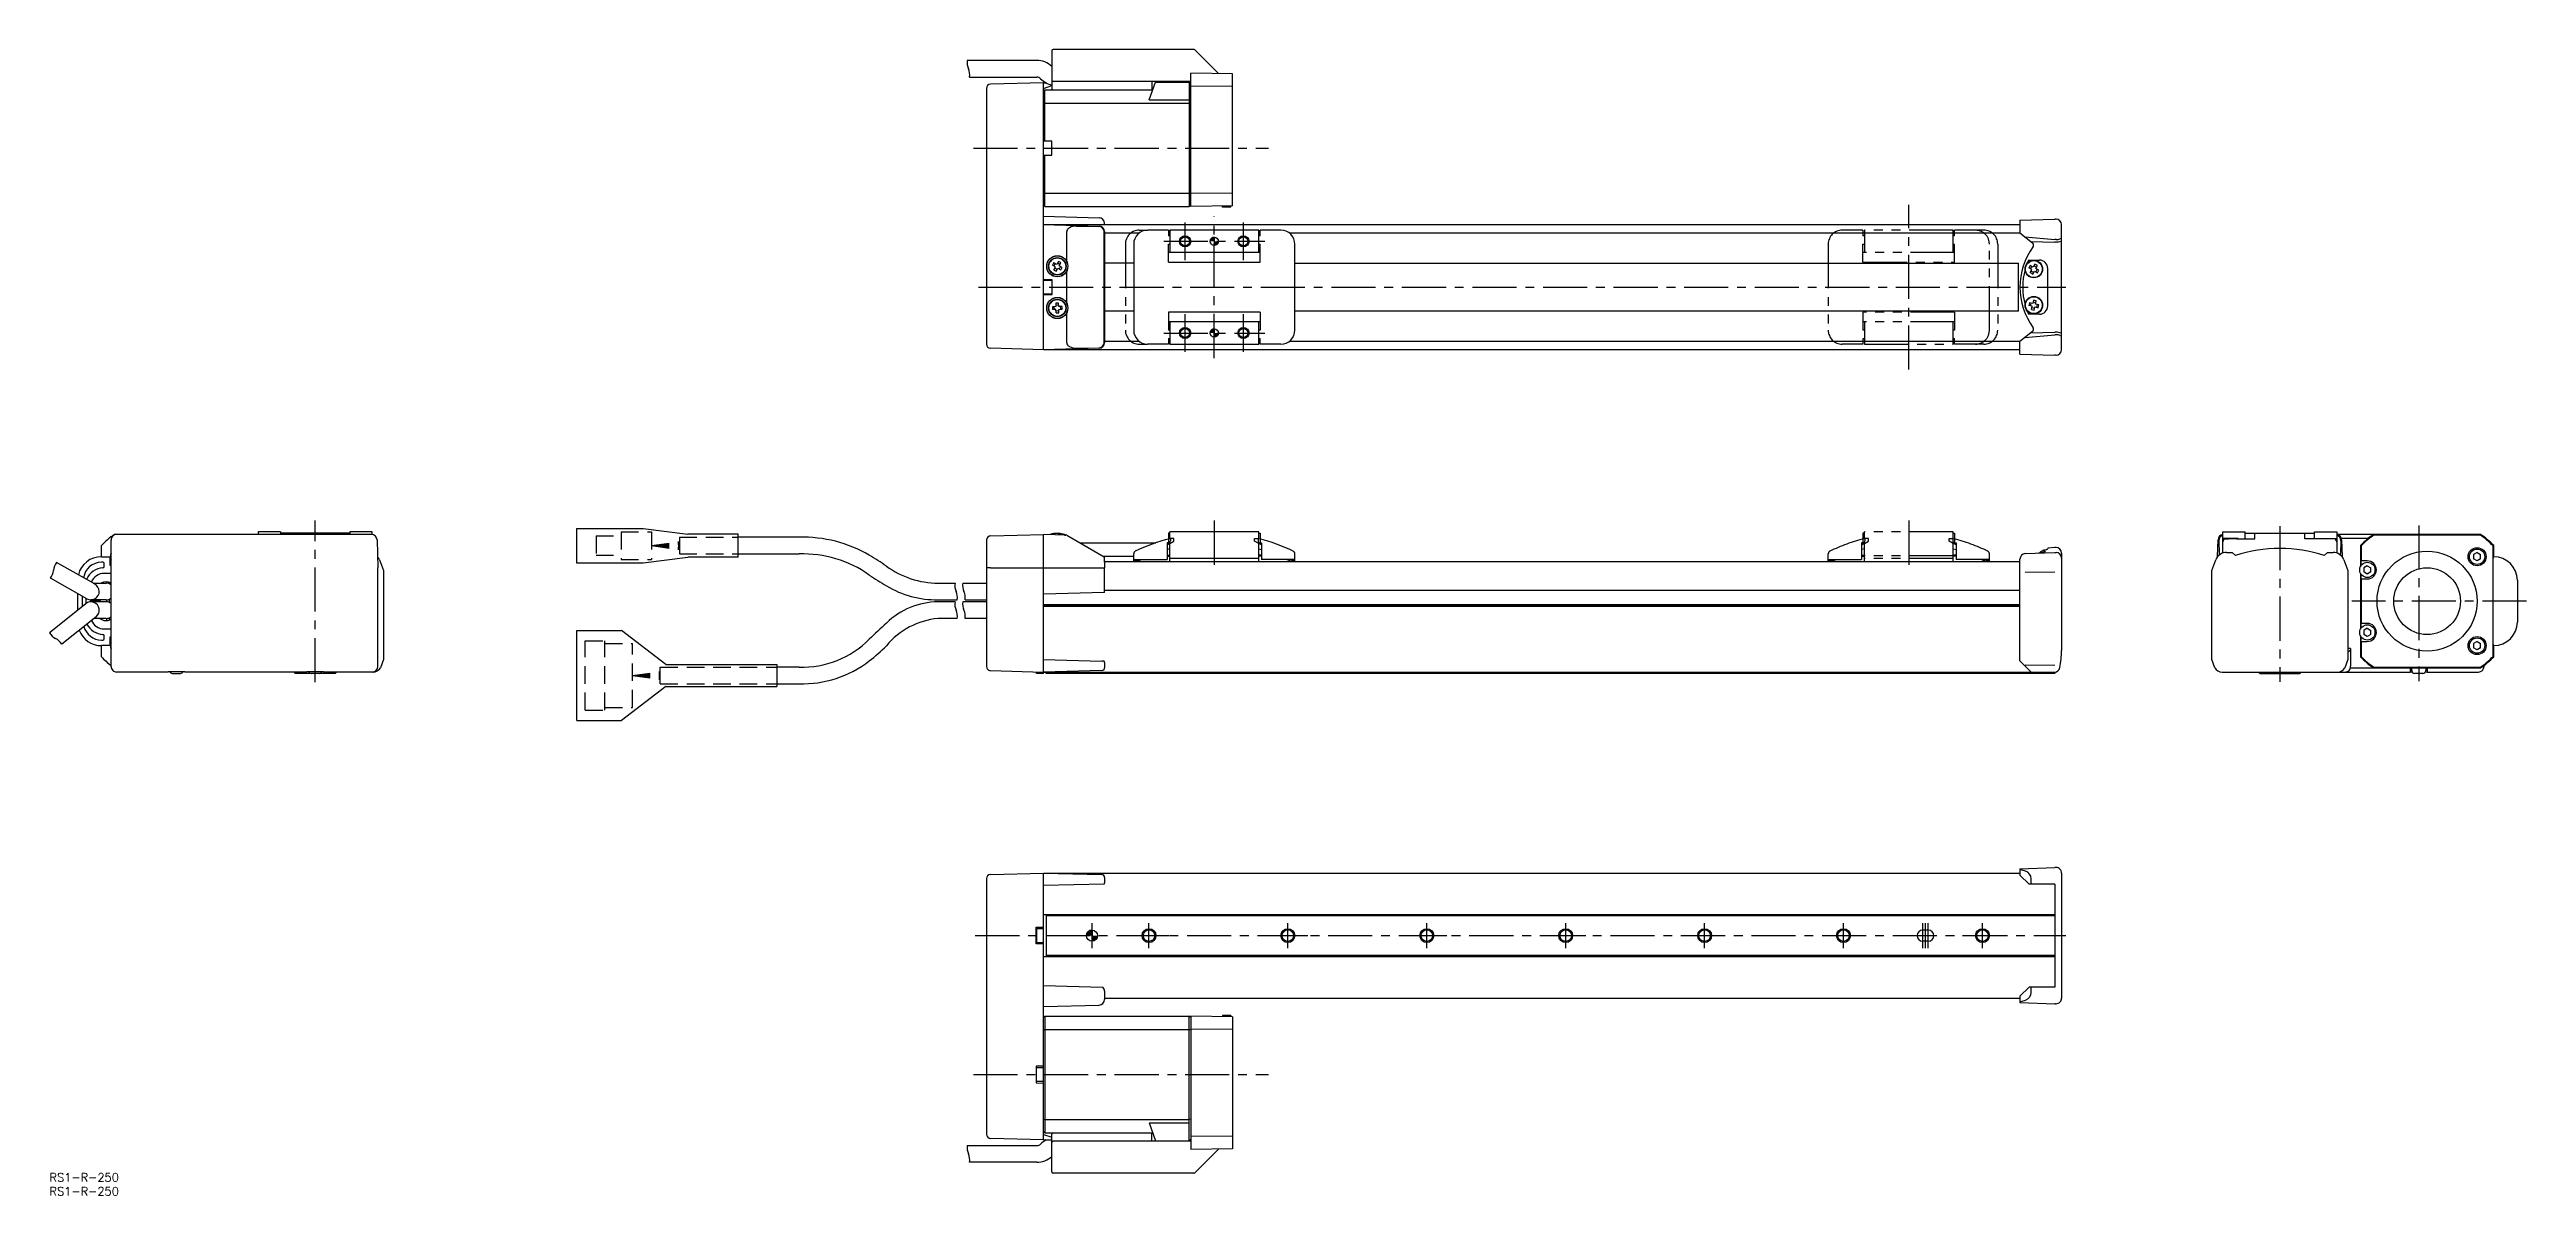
# Model space of a CAD drawing. Extents: x 0 to 892, y -8 to 404.
import ezdxf

# ---------------------------------------------------------------- set-up
doc = ezdxf.new("R2010")
doc.units = 0
doc.header["$LTSCALE"] = 0.5
for name, pattern in [('CENTER', [50.8, 31.75, -6.35, 6.35, -6.35]), ('DASHED', [19.05, 12.7, -6.35]), ('PHANTOM', [63.5, 31.75, -6.35, 6.35, -6.35, 6.35, -6.35])]:
    doc.linetypes.add(name, pattern=pattern)
for name, color, linetype in [('MSM_CENTER', 1, 'CENTER'), ('MSM_CONTINUOUS', 7, 'CONTINUOUS'), ('MSM_DASHED', 4, 'DASHED'), ('MSM_IMAGINARY', 6, 'PHANTOM'), ('MSM_NARROW', 5, 'CONTINUOUS'), ('MSM_PART_NUMBER', 7, 'CONTINUOUS')]:
    doc.layers.add(name, color=color, linetype=linetype)
doc.styles.get("Standard").update_dxf_attribs({"font": 'txt.shx', "height": 3, "bigfont": 'bigfont.shx'})

# ---------------------------------------------------------------- blocks, each defined once
blk = doc.blocks.new('*U1')
at = {"layer": 'MSM_PART_NUMBER'}
blk.add_text('RS1-R-250', height=3, dxfattribs=at).set_placement((0, -3))
blk = doc.blocks.new('*U2')
at = {"layer": 'MSM_PART_NUMBER'}
blk.add_text('RS1-R-250', height=3, dxfattribs=at).set_placement((0, -8))
blk = doc.blocks.new('*U5')
at = {"layer": 'MSM_CONTINUOUS', "linetype": 'CONTINUOUS'}
for p, q in [((373.4, 86.27), (373.25, 85.5)), ((373.84, 86.91), (373.4, 86.27)), ((374.49, 87.35), (373.84, 86.91)), ((375.25, 87.5), (374.49, 87.35)), ((375.25, 87.35), (375.25, 87.5)), ((375.25, 87.35), (375.25, 86.91)), ((375.25, 86.91), (375.25, 86.27)), ((375.25, 86.27), (375.25, 85.5)), ((375.25, 85.5), (375.25, 84.73)), ((375.25, 84.73), (375.25, 84.09)), ((375.25, 84.09), (375.25, 83.65)), ((376.02, 83.65), (375.25, 83.5)), ((375.25, 83.5), (375.25, 83.65)), ((376.67, 84.09), (376.02, 83.65)), ((377.1, 84.73), (376.67, 84.09)), ((377.25, 85.5), (377.1, 84.73))]:
    blk.add_line(p, q, dxfattribs=at)
for points in [[(373.4, 86.27), (373.25, 85.5), (375.25, 85.5)], [(373.84, 86.91), (373.4, 86.27), (375.25, 86.27)], [(374.49, 87.35), (373.84, 86.91), (375.25, 86.91)], [(375.25, 87.5), (374.49, 87.35), (375.25, 87.35)], [(375.25, 85.5), (375.25, 84.73), (377.1, 84.73)], [(375.25, 84.73), (375.25, 84.09), (376.67, 84.09)], [(375.25, 84.09), (375.25, 83.65), (376.02, 83.65)]]:
    blk.add_solid(points, dxfattribs=at)
at = {"layer": 'MSM_CONTINUOUS', "linetype": 'CONTINUOUS', "extrusion": (0, 0, -1)}
for points in [[(-373.4, 86.27), (-375.25, 86.27), (-375.25, 85.5)], [(-373.84, 86.91), (-375.25, 86.91), (-375.25, 86.27)], [(-374.49, 87.35), (-375.25, 87.35), (-375.25, 86.91)], [(-375.25, 85.5), (-377.25, 85.5), (-377.1, 84.73)], [(-375.25, 84.73), (-377.1, 84.73), (-376.67, 84.09)], [(-375.25, 84.09), (-376.67, 84.09), (-376.02, 83.65)], [(-375.25, 83.65), (-376.02, 83.65), (-375.25, 83.5)]]:
    blk.add_solid(points, dxfattribs=at)
blk = doc.blocks.new('*U6')
at = {"layer": 'MSM_CONTINUOUS', "linetype": 'CONTINUOUS'}
for p, q in [((417.87, 335.94), (417.75, 335.36)), ((418.19, 336.42), (417.87, 335.94)), ((418.68, 336.75), (418.19, 336.42)), ((419.25, 336.86), (418.68, 336.75)), ((419.25, 336.75), (419.25, 336.86)), ((419.25, 336.75), (419.25, 336.42)), ((419.25, 336.42), (419.25, 335.94)), ((419.25, 335.94), (419.25, 335.36)), ((419.25, 335.36), (419.25, 334.79)), ((419.25, 334.79), (419.25, 334.3)), ((419.25, 334.3), (419.25, 333.98)), ((419.83, 333.98), (419.25, 333.86)), ((419.25, 333.86), (419.25, 333.98)), ((420.31, 334.3), (419.83, 333.98)), ((420.64, 334.79), (420.31, 334.3)), ((420.75, 335.36), (420.64, 334.79))]:
    blk.add_line(p, q, dxfattribs=at)
for points in [[(417.87, 335.94), (417.75, 335.36), (419.25, 335.36)], [(418.19, 336.42), (417.87, 335.94), (419.25, 335.94)], [(418.68, 336.75), (418.19, 336.42), (419.25, 336.42)], [(419.25, 336.86), (418.68, 336.75), (419.25, 336.75)], [(419.25, 335.36), (419.25, 334.79), (420.64, 334.79)], [(419.25, 334.79), (419.25, 334.3), (420.31, 334.3)], [(419.25, 334.3), (419.25, 333.98), (419.83, 333.98)]]:
    blk.add_solid(points, dxfattribs=at)
at = {"layer": 'MSM_CONTINUOUS', "linetype": 'CONTINUOUS', "extrusion": (0, 0, -1)}
for points in [[(-417.87, 335.94), (-419.25, 335.94), (-419.25, 335.36)], [(-418.19, 336.42), (-419.25, 336.42), (-419.25, 335.94)], [(-418.68, 336.75), (-419.25, 336.75), (-419.25, 336.42)], [(-419.25, 335.36), (-420.75, 335.36), (-420.64, 334.79)], [(-419.25, 334.79), (-420.64, 334.79), (-420.31, 334.3)], [(-419.25, 334.3), (-420.31, 334.3), (-419.83, 333.98)], [(-419.25, 333.98), (-419.83, 333.98), (-419.25, 333.86)]]:
    blk.add_solid(points, dxfattribs=at)
blk = doc.blocks.new('*U7')
at = {"layer": 'MSM_CONTINUOUS', "linetype": 'CONTINUOUS'}
for p, q in [((418.19, 303.42), (417.87, 302.94)), ((418.68, 303.75), (418.19, 303.42)), ((419.25, 303.86), (418.68, 303.75)), ((419.25, 303.75), (419.25, 303.86)), ((419.25, 303.75), (419.25, 303.42)), ((419.25, 303.42), (419.25, 302.94)), ((417.87, 302.94), (417.75, 302.36)), ((419.25, 302.94), (419.25, 302.36)), ((419.25, 302.36), (419.25, 301.79)), ((419.25, 301.79), (419.25, 301.3)), ((419.25, 301.3), (419.25, 300.98)), ((419.83, 300.98), (419.25, 300.86)), ((419.25, 300.86), (419.25, 300.98)), ((420.31, 301.3), (419.83, 300.98)), ((420.64, 301.79), (420.31, 301.3)), ((420.75, 302.36), (420.64, 301.79))]:
    blk.add_line(p, q, dxfattribs=at)
for points in [[(418.19, 303.42), (417.87, 302.94), (419.25, 302.94)], [(418.68, 303.75), (418.19, 303.42), (419.25, 303.42)], [(419.25, 303.86), (418.68, 303.75), (419.25, 303.75)], [(417.87, 302.94), (417.75, 302.36), (419.25, 302.36)], [(419.25, 302.36), (419.25, 301.79), (420.64, 301.79)], [(419.25, 301.79), (419.25, 301.3), (420.31, 301.3)], [(419.25, 301.3), (419.25, 300.98), (419.83, 300.98)]]:
    blk.add_solid(points, dxfattribs=at)
at = {"layer": 'MSM_CONTINUOUS', "linetype": 'CONTINUOUS', "extrusion": (0, 0, -1)}
for points in [[(-418.19, 303.42), (-419.25, 303.42), (-419.25, 302.94)], [(-418.68, 303.75), (-419.25, 303.75), (-419.25, 303.42)], [(-417.87, 302.94), (-419.25, 302.94), (-419.25, 302.36)], [(-419.25, 302.36), (-420.75, 302.36), (-420.64, 301.79)], [(-419.25, 301.79), (-420.64, 301.79), (-420.31, 301.3)], [(-419.25, 301.3), (-420.31, 301.3), (-419.83, 300.98)], [(-419.25, 300.98), (-419.83, 300.98), (-419.25, 300.86)]]:
    blk.add_solid(points, dxfattribs=at)

msp = doc.modelspace()

# ---------------------------------------------------------------- linework, layer by layer
at = {"layer": 'MSM_CENTER'}
for p, q in [((332.57, 368.86), (438.8, 368.86)), ((669.25, 289.24), (669.25, 348.48)), ((408.75, 328.63), (408.75, 342.09)), ((419.25, 293.35), (419.25, 344.26)), ((429.75, 328.63), (429.75, 342.09)), ((401.1, 335.36), (437.4, 335.36)), ((334.39, 318.86), (725.75, 318.86)), ((408.75, 295.63), (408.75, 309.09)), ((429.75, 295.63), (429.75, 309.09)), ((401.1, 302.36), (437.4, 302.36)), ((95.65, 176.7), (95.65, 234.86)), ((419.25, 234.86), (419.25, 215.86)), ((669.25, 234.86), (669.25, 215.86)), ((802.79, 232.89), (802.79, 176.83)), ((852.79, 233.14), (852.79, 177.08)), ((891.57, 205.86), (828.71, 205.86)), ((375.25, 81), (375.25, 90)), ((395.75, 81), (395.75, 90)), ((445.75, 81), (445.75, 90)), ((495.75, 81), (495.75, 90)), ((545.75, 81), (545.75, 90)), ((595.75, 81), (595.75, 90)), ((645.75, 81), (645.75, 90)), ((674.25, 81), (674.25, 90)), ((675.25, 81), (675.25, 90)), ((676.25, 81), (676.25, 90)), ((695.75, 81), (695.75, 90)), ((333.24, 85.5), (725.75, 85.5)), ((388.57, 85.5), (402.93, 85.5)), ((438.57, 85.5), (452.93, 85.5)), ((488.57, 85.5), (502.93, 85.5)), ((538.57, 85.5), (552.93, 85.5)), ((588.57, 85.5), (602.93, 85.5)), ((638.57, 85.5), (652.93, 85.5)), ((688.57, 85.5), (702.93, 85.5)), ((332.57, 35.5), (438.8, 35.5))]:
    msp.add_line(p, q, dxfattribs=at)
at = {"layer": 'MSM_CONTINUOUS'}
for p, q in [((360.75, 403.86), (360.75, 390.36)), ((411.87, 404.36), (361.25, 404.36)), ((420.75, 395.69), (412.22, 404.22)), ((355.33, 400.44), (330.36, 400.44)), ((331.17, 394.44), (355.33, 394.44)), ((357.75, 392.36), (338.71, 391.86)), ((357.75, 296.36), (357.75, 392.36)), ((357.75, 392.36), (358.78, 392.35)), ((410.75, 392.86), (361.25, 392.86)), ((395.81, 386.23), (398.15, 392.66)), ((396.75, 392.86), (396.75, 389.86)), ((398.15, 392.66), (410.25, 392.66)), ((408.85, 392.66), (408.85, 392.86)), ((410.25, 392.66), (410.25, 347.86)), ((410.25, 392.66), (410.75, 392.16)), ((410.75, 347.86), (410.75, 395.86)), ((425.75, 395.6), (410.75, 395.86)), ((425.75, 348.12), (425.75, 395.6)), ((337.25, 390.36), (337.25, 298.36)), ((357.75, 390.4), (360.75, 391.4)), ((357.75, 389.36), (358.25, 389.86)), ((357.75, 384.86), (358.25, 385.03)), ((358.25, 389.86), (397.13, 389.86)), ((358.25, 371.36), (358.25, 389.86)), ((358.25, 385.03), (410.25, 385.03)), ((395.81, 386.23), (410.25, 386.23)), ((410.75, 384.86), (410.25, 385.03)), ((425.75, 391.06), (410.75, 391.14)), ((360.75, 371.36), (357.75, 371.36)), ((357.75, 366.36), (360.75, 366.36)), ((358.25, 347.86), (358.25, 366.36)), ((360.75, 366.36), (360.75, 371.36)), ((357.75, 352.87), (358.25, 352.7)), ((358.25, 347.86), (357.75, 348.36)), ((358.25, 352.7), (410.25, 352.7)), ((358.25, 347.86), (410.25, 347.86)), ((410.75, 352.87), (410.25, 352.7)), ((410.75, 348.36), (410.25, 347.86)), ((425.75, 352.66), (410.75, 352.58)), ((425.75, 348.12), (410.75, 347.86)), ((422.25, 347.61), (422.25, 348.06)), ((425.25, 347.61), (425.25, 348.12)), ((357.75, 344.36), (377.8, 343.84)), ((357.75, 341.36), (377.8, 340.84)), ((357.75, 341.36), (709.25, 341.36)), ((366.13, 328.1), (366.13, 338.89)), ((369.66, 340.8), (377.67, 340.71)), ((379.75, 341.36), (379.75, 341.84)), ((379.75, 338.84), (379.75, 338.36)), ((402.75, 339.36), (395.25, 339.36)), ((402.75, 339.36), (402.75, 337.36)), ((435.25, 339.36), (403.25, 339.36)), ((403.25, 339.36), (403.25, 331.36)), ((425.25, 347.61), (422.25, 347.61)), ((435.25, 331.36), (435.25, 339.36)), ((443.25, 339.36), (435.75, 339.36)), ((435.75, 337.36), (435.75, 339.36)), ((709.25, 342.93), (721.75, 343.36)), ((709.25, 342.93), (709.25, 338.36)), ((722.25, 343.36), (721.75, 343.36)), ((724.25, 296.36), (724.25, 341.36)), ((379.65, 298.99), (379.65, 338.74)), ((379.69, 336.45), (379.69, 328.86)), ((379.74, 338.45), (379.75, 338.45)), ((379.74, 338.36), (392.25, 338.36)), ((390.25, 334.36), (390.25, 303.36)), ((402.75, 338.36), (403.25, 338.36)), ((403.25, 337.36), (402.75, 337.36)), ((402.75, 334.36), (403.25, 334.36)), ((402.75, 327.86), (402.75, 334.36)), ((435.75, 331.36), (402.75, 331.36)), ((435.25, 338.36), (435.75, 338.36)), ((435.75, 337.36), (435.25, 337.36)), ((435.25, 334.36), (435.75, 334.36)), ((435.75, 327.86), (435.75, 334.36)), ((446.25, 338.36), (709.25, 338.36)), ((448.25, 303.37), (448.25, 334.35)), ((709.25, 338.4), (713.78, 334.85)), ((711.12, 336.94), (721.75, 335.99)), ((713.22, 335.3), (721.75, 335.1)), ((722.25, 335.99), (721.75, 335.99)), ((722.25, 335.1), (721.75, 335.1)), ((360.87, 321.48), (357.75, 321.48)), ((357.75, 321.36), (360.75, 321.36)), ((360.87, 321.48), (360.75, 321.36)), ((360.75, 321.36), (360.75, 316.36)), ((360.87, 316.25), (360.87, 321.48)), ((362.05, 326.17), (360.98, 326.78)), ((361.44, 325.1), (362.05, 326.17)), ((362.56, 327.06), (361.49, 327.67)), ((361.55, 326.45), (362.06, 327.35)), ((362.66, 325.16), (361.77, 325.67)), ((362.34, 324.59), (362.94, 325.66)), ((363.16, 328.14), (362.56, 327.06)), ((362.84, 327.56), (363.74, 327.05)), ((362.94, 325.66), (364.02, 325.05)), ((363.95, 326.27), (363.44, 325.38)), ((363.45, 326.56), (364.06, 327.63)), ((364.52, 325.95), (363.45, 326.56)), ((366.13, 313.1), (366.13, 324.63)), ((379.7, 328.83), (379.69, 328.86)), ((379.7, 328.83), (379.7, 308.9)), ((390.25, 327.5), (379.7, 327.5)), ((402.75, 327.86), (435.75, 327.86)), ((448.25, 327.5), (708.75, 327.5)), ((708.75, 310.23), (708.75, 327.5)), ((712.32, 328.61), (716.25, 328.61)), ((713.55, 325.16), (712.48, 325.76)), ((712.95, 324.09), (713.55, 325.16)), ((714.05, 326.06), (712.98, 326.66)), ((713.05, 325.44), (713.55, 326.34)), ((714.17, 324.16), (713.27, 324.66)), ((713.85, 323.59), (714.45, 324.66)), ((714.65, 327.14), (714.05, 326.06)), ((714.33, 326.56), (715.23, 326.06)), ((714.45, 324.66), (715.53, 324.06)), ((714.95, 325.56), (715.55, 326.64)), ((716.03, 324.96), (714.95, 325.56)), ((715.45, 325.28), (714.95, 324.38)), ((719.25, 312.11), (719.25, 325.61)), ((360.75, 316.36), (357.75, 316.36)), ((357.75, 316.25), (360.87, 316.25)), ((360.75, 316.36), (360.87, 316.25)), ((362.18, 313.09), (362.22, 311.86)), ((362.2, 312.43), (363.23, 312.47)), ((363.25, 311.89), (363.21, 313.12)), ((713.63, 311.98), (712.43, 312.25)), ((713.86, 312.98), (712.67, 313.26)), ((713.08, 312.1), (713.31, 313.11)), ((714.14, 314.18), (713.86, 312.98)), ((713.99, 313.54), (715, 313.31)), ((714.87, 312.75), (715.14, 313.95)), ((716.07, 312.47), (714.87, 312.75)), ((715.43, 312.62), (715.2, 311.62)), ((362.22, 311.86), (360.99, 311.82)), ((362.25, 310.83), (361.02, 310.79)), ((361.68, 310.81), (361.65, 311.84)), ((362.29, 309.6), (362.25, 310.83)), ((363.3, 310.29), (362.27, 310.26)), ((364.48, 311.94), (363.25, 311.89)), ((363.28, 310.87), (364.51, 310.91)), ((363.32, 309.64), (363.28, 310.87)), ((363.82, 311.91), (363.85, 310.88)), ((366.13, 298.84), (366.13, 309.63)), ((379.7, 308.9), (379.69, 308.86)), ((379.69, 308.86), (379.69, 301.27)), ((390.25, 310.23), (379.7, 310.23)), ((435.75, 309.86), (402.75, 309.86)), ((402.75, 309.86), (402.75, 303.36)), ((435.75, 306.36), (402.75, 306.36)), ((403.25, 303.36), (402.75, 303.36)), ((403.25, 306.36), (403.25, 298.36)), ((435.25, 298.36), (435.25, 306.36)), ((435.75, 303.36), (435.25, 303.36)), ((435.75, 309.86), (435.75, 303.36)), ((708.75, 310.23), (448.25, 310.23)), ((716.25, 309.11), (712.32, 309.11)), ((713.36, 310.78), (713.63, 311.98)), ((714.51, 311.19), (713.51, 311.42)), ((714.36, 310.55), (714.64, 311.75)), ((714.64, 311.75), (715.84, 311.47)), ((357.75, 296.36), (338.71, 296.86)), ((377.8, 296.89), (357.75, 296.36)), ((709.25, 296.36), (357.75, 296.36)), ((369.66, 296.93), (377.67, 297.02)), ((392.25, 299.36), (379.74, 299.36)), ((379.74, 299.27), (379.75, 299.27)), ((379.75, 299.36), (379.75, 298.89)), ((402.75, 298.36), (395.25, 298.36)), ((402.75, 300.36), (402.75, 298.36)), ((402.75, 300.36), (403.25, 300.36)), ((403.25, 299.36), (402.75, 299.36)), ((403.25, 298.36), (435.25, 298.36)), ((435.25, 300.36), (435.75, 300.36)), ((435.75, 299.36), (435.25, 299.36)), ((435.75, 298.36), (435.75, 300.36)), ((443.25, 298.36), (435.75, 298.36)), ((709.25, 299.36), (446.25, 299.36)), ((713.78, 302.87), (709.25, 299.33)), ((709.25, 294.8), (709.25, 299.36)), ((709.25, 294.8), (721.75, 294.36)), ((711.12, 300.79), (721.75, 301.73)), ((713.22, 302.43), (721.75, 302.63)), ((722.25, 302.63), (721.75, 302.63)), ((722.25, 301.73), (721.75, 301.73)), ((722.25, 294.36), (721.75, 294.36)), ((189.7, 232.02), (213.7, 232.02)), ((189.7, 232.02), (189.7, 219.7)), ((213.7, 232.02), (229.7, 230.02)), ((18.65, 221.86), (18.65, 225.86)), ((22.15, 182.36), (22.15, 227.86)), ((115.89, 229.86), (23.37, 229.86)), ((83.15, 230.86), (75.15, 230.86)), ((75.15, 230.86), (75.15, 229.86)), ((83.15, 230.86), (83.15, 229.86)), ((108.15, 230.36), (83.15, 230.36)), ((86.65, 230.36), (86.65, 230.1)), ((87.62, 230.22), (87.62, 230.05)), ((87.66, 230.05), (87.66, 230.22)), ((88.68, 230.22), (88.68, 230.22)), ((102.45, 230.17), (102.45, 230.22)), ((103.35, 230.22), (103.35, 230.13)), ((103.85, 230.06), (103.85, 230.22)), ((104.65, 230.36), (104.65, 230.12)), ((116.15, 230.86), (108.15, 230.86)), ((108.15, 230.86), (108.15, 229.86)), ((116.15, 229.84), (116.15, 230.86)), ((117.89, 227.91), (118.15, 217.86)), ((247.83, 230.02), (229.7, 230.02)), ((247.83, 221.7), (247.83, 230.02)), ((269.83, 228.86), (247.83, 228.86)), ((337.25, 227.76), (337.25, 182.86)), ((338.81, 229.36), (357.75, 229.86)), ((357.75, 179.86), (357.75, 229.86)), ((366.13, 229.64), (357.75, 229.86)), ((362.05, 230.22), (362.05, 230.17)), ((362.22, 230.19), (362.22, 230.22)), ((362.25, 230.22), (362.25, 230.19)), ((362.94, 230.13), (362.94, 230.22)), ((363.28, 230.22), (363.28, 230.22)), ((363.45, 230.22), (363.45, 230.06)), ((365.39, 229.66), (365.79, 229.66)), ((365.79, 229.65), (365.79, 229.66)), ((366.13, 229.64), (379.65, 221.84)), ((370.95, 226.86), (398.21, 226.86)), ((390.25, 220.36), (390.25, 222.91)), ((402.75, 226.86), (402.25, 226.86)), ((402.25, 226.86), (402.25, 220.86)), ((402.25, 226.16), (403.25, 226.59)), ((403.25, 224.69), (402.25, 224.4)), ((402.75, 230.36), (402.75, 226.68)), ((403.25, 230.36), (402.75, 230.36)), ((435.25, 230.86), (403.25, 230.86)), ((403.25, 228.35), (403.25, 230.86)), ((404.75, 228.46), (403.25, 228.46)), ((403.25, 226.59), (404.75, 227.46)), ((403.25, 220.16), (403.25, 227.03)), ((403.45, 228.15), (403.45, 227.63)), ((404.75, 227.46), (404.75, 228.46)), ((433.75, 228.46), (435.25, 228.46)), ((433.75, 227.46), (433.75, 228.46)), ((435.25, 226.59), (433.75, 227.46)), ((435.05, 228.15), (435.05, 227.63)), ((435.25, 228.35), (435.25, 230.86)), ((435.25, 230.36), (435.75, 230.36)), ((435.25, 220.16), (435.25, 227.03)), ((436.25, 226.16), (435.25, 226.59)), ((435.25, 224.69), (436.25, 224.4)), ((435.75, 230.36), (435.75, 226.68)), ((435.75, 226.86), (436.25, 226.86)), ((436.25, 226.86), (436.25, 220.86)), ((448.25, 220.36), (448.25, 222.91)), ((711.18, 222.99), (721.75, 223.36)), ((718.45, 223.62), (716.25, 223.17)), ((717.6, 224.27), (718.45, 223.62)), ((721.75, 225.16), (719.25, 224.94)), ((719.25, 224.94), (719.25, 224.7)), ((722.25, 225.16), (721.75, 225.16)), ((721.75, 223.36), (722.25, 223.36)), ((724.25, 223.16), (724.25, 188.06)), ((780.4, 221.93), (780.55, 227.91)), ((780.86, 227.6), (780.95, 222.98)), ((782.29, 230.86), (790.29, 230.86)), ((782.29, 223.18), (782.29, 230.86)), ((787.79, 228.46), (782.29, 228.46)), ((783.29, 228.23), (784.29, 228.23)), ((783.64, 223.36), (785.66, 223.36)), ((784.29, 228.23), (784.29, 228.35)), ((784.29, 228.35), (787.29, 228.35)), ((786.78, 222.24), (785.66, 223.36)), ((787.29, 228.35), (787.29, 228.23)), ((787.29, 228.23), (793.79, 228.23)), ((787.79, 228.46), (787.79, 228.23)), ((790.29, 228.23), (790.29, 230.86)), ((790.29, 230.36), (815.29, 230.36)), ((793.79, 228.23), (793.79, 230.36)), ((811.79, 228.23), (811.79, 230.36)), ((818.29, 228.23), (811.79, 228.23)), ((815.29, 230.86), (823.29, 230.86)), ((815.29, 228.23), (815.29, 230.86)), ((817.79, 228.46), (817.79, 228.23)), ((817.79, 228.46), (823.29, 228.46)), ((818.29, 228.35), (818.29, 228.23)), ((818.29, 228.35), (821.29, 228.35)), ((819.92, 223.36), (818.8, 222.24)), ((819.92, 223.36), (821.94, 223.36)), ((821.29, 228.23), (821.29, 228.35)), ((822.29, 228.23), (821.29, 228.23)), ((823.29, 230.86), (823.29, 223.18)), ((875.07, 229.86), (823.29, 229.86)), ((824.72, 227.6), (824.63, 222.98)), ((833.65, 228.36), (824.96, 228.36)), ((825.03, 227.91), (825.18, 221.93)), ((834.49, 228.36), (831.01, 228.36)), ((831.79, 225.86), (831.79, 218.25)), ((832.05, 225.75), (831.79, 225.86)), ((832.05, 225.75), (832.05, 220.36)), ((836.59, 229.6), (836.51, 229.86)), ((874.99, 229.6), (836.59, 229.6)), ((873.79, 223.34), (872.51, 222.6)), ((873.79, 223.34), (875.07, 222.6)), ((874.99, 229.6), (875.07, 229.86)), ((879.53, 225.75), (879.79, 225.86)), ((879.53, 185.96), (879.53, 225.75)), ((879.79, 221.86), (879.79, 225.86)), ((13.42, 206.75), (0.32, 214.14)), ((16.37, 211.97), (2.56, 219.76)), ((18.65, 221.86), (21.65, 221.86)), ((19.19, 219.86), (18.69, 219.86)), ((19.69, 218.34), (19.69, 219.36)), ((22.15, 215.86), (19.69, 215.86)), ((21.65, 221.86), (21.65, 218.86)), ((21.65, 218.86), (22.15, 218.86)), ((118.15, 182.36), (118.15, 217.86)), ((118.72, 220.79), (120.15, 216.86)), ((120.15, 216.86), (120.15, 184.86)), ((189.7, 219.7), (213.7, 219.7)), ((213.7, 219.7), (229.7, 221.7)), ((247.83, 221.7), (229.7, 221.7)), ((247.83, 222.86), (269.83, 222.86)), ((338.71, 217.85), (379.75, 217.86)), ((379.32, 222.02), (390.25, 222.02)), ((379.65, 221.84), (379.75, 217.86)), ((379.69, 220.16), (709.25, 220.16)), ((379.75, 209.38), (379.75, 217.86)), ((390.25, 220.86), (402.25, 220.86)), ((390.25, 220.36), (391.51, 220.36)), ((402.25, 222.36), (403.25, 222.36)), ((402.25, 222.02), (403.25, 222.02)), ((435.25, 221.16), (403.25, 221.16)), ((436.25, 222.36), (435.25, 222.36)), ((436.25, 222.02), (435.25, 222.02)), ((448.25, 220.86), (436.25, 220.86)), ((448.25, 220.36), (447, 220.36)), ((709.25, 184.36), (709.25, 220.99)), ((711.18, 216.29), (721.75, 216.36)), ((778.29, 216.86), (779.72, 220.79)), ((778.29, 184.86), (778.29, 216.86)), ((825.86, 220.79), (827.29, 216.86)), ((827.29, 216.86), (827.29, 184.86)), ((831.79, 215.96), (831.79, 195.75)), ((831.99, 220.36), (831.99, 218.62)), ((834.29, 220.36), (831.99, 220.36)), ((831.99, 215.6), (831.99, 213.86)), ((834.29, 218.59), (833.01, 217.85)), ((833.01, 217.85), (833.01, 216.37)), ((834.29, 215.63), (833.01, 216.37)), ((834.29, 218.59), (835.57, 217.85)), ((835.57, 216.37), (834.29, 215.63)), ((835.57, 216.37), (835.57, 217.85)), ((872.51, 222.6), (872.51, 221.12)), ((873.79, 220.38), (872.51, 221.12)), ((875.07, 221.12), (873.79, 220.38)), ((875.07, 221.12), (875.07, 222.6)), ((879.62, 190.36), (879.62, 221.36)), ((879.63, 221.86), (879.79, 221.86)), ((10.15, 202.65), (10.15, 208.59)), ((11.69, 207.72), (11.69, 203.89)), ((13.19, 205.08), (13.19, 206.87)), ((14.69, 206.11), (18.39, 206.11)), ((14.69, 206.11), (14.69, 205.6)), ((20.39, 206.36), (14.89, 206.36)), ((20.39, 205.61), (14.89, 205.61)), ((15.68, 212.36), (20.39, 212.36)), ((16.19, 205.61), (16.19, 206.11)), ((18.39, 206.11), (18.39, 206.36)), ((20.49, 212.86), (20.49, 212.36)), ((20.49, 206.36), (20.49, 205.61)), ((21.49, 212.68), (21.49, 212.15)), ((21.49, 206.57), (21.49, 205.42)), ((319.83, 212.36), (325.93, 212.36)), ((319.83, 206.36), (326.74, 206.36)), ((325.93, 205.61), (319.83, 205.61)), ((328.74, 212.36), (337.25, 212.36)), ((337.25, 205.61), (328.74, 205.61)), ((329.56, 206.36), (337.25, 206.36)), ((379.7, 208.93), (357.75, 208.36)), ((379.75, 209.86), (709.25, 209.86)), ((831.99, 213.86), (834.29, 213.86)), ((832.05, 213.86), (832.05, 197.86)), ((888.29, 213.36), (888.29, 198.36)), ((13.01, 204.95), (0, 194.49)), ((16.77, 200.27), (4.4, 190.33)), ((20.39, 199.65), (15.99, 199.65)), ((20.49, 199.65), (20.49, 198.86)), ((21.49, 199.84), (21.49, 199.04)), ((326.74, 199.61), (319.83, 199.61)), ((337.25, 199.61), (329.56, 199.61)), ((357.75, 204.65), (709.25, 204.65)), ((357.75, 204.36), (709.25, 204.36)), ((357.75, 204.07), (709.25, 204.07)), ((831.99, 197.86), (831.99, 196.12)), ((834.29, 197.86), (831.99, 197.86)), ((21.65, 189.86), (18.65, 189.86)), ((18.65, 185.86), (18.65, 189.86)), ((18.69, 191.86), (19.19, 191.86)), ((19.69, 195.86), (22.15, 195.86)), ((19.69, 192.36), (19.69, 193.37)), ((22.15, 192.86), (21.65, 192.86)), ((21.65, 192.86), (21.65, 189.86)), ((189.83, 195.27), (205.83, 195.27)), ((189.83, 162.95), (189.83, 195.27)), ((221.83, 183.07), (205.83, 195.27)), ((828.29, 188.86), (827.29, 188.86)), ((828.29, 188.36), (827.77, 187.83)), ((828.29, 188.86), (828.29, 182.41)), ((831.79, 193.46), (831.79, 185.86)), ((831.99, 193.1), (831.99, 191.36)), ((831.99, 191.36), (834.29, 191.36)), ((832.05, 191.36), (832.05, 185.96)), ((834.29, 196.09), (833.01, 195.35)), ((833.01, 195.35), (833.01, 193.87)), ((834.29, 193.13), (833.01, 193.87)), ((834.29, 196.09), (835.57, 195.35)), ((835.57, 193.87), (834.29, 193.13)), ((835.57, 193.87), (835.57, 195.35)), ((873.79, 191.34), (872.51, 190.6)), ((872.51, 190.6), (872.51, 189.12)), ((873.79, 188.38), (872.51, 189.12)), ((873.79, 191.34), (875.07, 190.6)), ((875.07, 189.12), (873.79, 188.38)), ((875.07, 189.12), (875.07, 190.6)), ((879.79, 189.86), (879.63, 189.86)), ((879.79, 185.86), (879.79, 189.86)), ((42.61, 180.36), (24.15, 180.36)), ((42.65, 180.43), (42.61, 180.36)), ((48.65, 180.43), (42.65, 180.43)), ((44.15, 179.86), (47.15, 179.86)), ((48.7, 180.36), (48.65, 180.43)), ((92.61, 180.36), (48.7, 180.36)), ((88.15, 180.36), (88.15, 180.16)), ((88.15, 180.16), (88.45, 179.86)), ((102.85, 179.86), (88.45, 179.86)), ((92.65, 180.43), (92.61, 180.36)), ((98.65, 180.43), (92.65, 180.43)), ((98.7, 180.36), (98.65, 180.43)), ((116.45, 180.36), (98.7, 180.36)), ((102.85, 179.86), (103.15, 180.16)), ((103.15, 180.16), (103.15, 180.36)), ((120.15, 184.86), (119.08, 181.91)), ((221.83, 183.07), (261.83, 183.07)), ((261.83, 183.07), (261.83, 175.15)), ((269.82, 182.11), (261.83, 182.11)), ((338.71, 180.86), (357.75, 180.36)), ((355.25, 179.86), (355.25, 180.42)), ((357.75, 179.86), (355.25, 179.86)), ((357.75, 184.86), (378.78, 184.31)), ((378.78, 180.91), (357.75, 180.36)), ((357.75, 180.36), (721.75, 180.36)), ((358.75, 179.86), (358.75, 180.36)), ((358.75, 180.16), (721.75, 180.16)), ((721.75, 179.86), (358.75, 179.86)), ((379.75, 183.81), (379.75, 181.91)), ((709.25, 184.36), (713.25, 180.36)), ((711.18, 182.89), (721.75, 182.83)), ((721.75, 180.36), (721.75, 179.86)), ((779.36, 181.91), (778.29, 184.86)), ((781.99, 180.36), (849.74, 180.36)), ((795.29, 180.36), (795.29, 180.16)), ((795.59, 179.86), (795.29, 180.16)), ((795.59, 179.86), (809.99, 179.86)), ((810.29, 180.16), (809.99, 179.86)), ((810.29, 180.16), (810.29, 180.36)), ((827.29, 184.86), (826.22, 181.91)), ((828.23, 181.86), (875.07, 181.86)), ((832.05, 185.96), (831.79, 185.86)), ((836.59, 182.12), (836.51, 181.86)), ((836.59, 182.12), (874.99, 182.12)), ((849.74, 181.86), (849.74, 180.36)), ((849.74, 180.36), (849.79, 180.43)), ((849.79, 181.86), (849.79, 180.43)), ((849.79, 180.43), (850.39, 180.43)), ((850.29, 180.86), (850.29, 181.86)), ((854.29, 179.86), (851.29, 179.86)), ((855.19, 180.43), (855.79, 180.43)), ((855.29, 181.86), (855.29, 180.86)), ((855.79, 181.86), (855.79, 180.43)), ((855.79, 180.43), (855.84, 180.36)), ((855.84, 181.86), (855.84, 180.36)), ((855.84, 180.36), (874.29, 180.36)), ((874.99, 182.12), (875.07, 181.86)), ((876.29, 182.36), (876.29, 182.73)), ((879.53, 185.96), (879.79, 185.86)), ((221.83, 175.15), (205.83, 162.95)), ((221.83, 175.15), (261.83, 175.15)), ((261.83, 176.11), (269.83, 176.11)), ((189.83, 162.95), (205.83, 162.95)), ((338.71, 107.5), (357.75, 108)), ((357.75, 108), (378.78, 107.45)), ((357.75, 12), (357.75, 108)), ((357.75, 108), (709.25, 108)), ((709.25, 109.56), (721.75, 110)), ((709.25, 109.56), (709.25, 107.3)), ((711.28, 108.69), (709.25, 109.35)), ((709.25, 107.3), (712.56, 104)), ((722.07, 110), (721.75, 110)), ((722.25, 110), (722.07, 110)), ((724.25, 108), (724.25, 63)), ((337.25, 106), (337.25, 13.94)), ((379.63, 104.07), (357.75, 103.5)), ((379.75, 106.45), (379.75, 104.55)), ((721.75, 104), (712.56, 104)), ((713.25, 104), (713.25, 105.94)), ((721.75, 104), (721.75, 67)), ((721.75, 93), (357.75, 93)), ((358.75, 93), (358.75, 78)), ((358.75, 92.7), (721.75, 92.7)), ((355.15, 88.5), (357.75, 88.55)), ((355.15, 82.5), (355.15, 88.5)), ((357.75, 82.45), (355.15, 82.5)), ((355.25, 88.5), (355.25, 82.5)), ((357.75, 88), (355.25, 88)), ((355.25, 83), (357.75, 83)), ((676.25, 87.5), (674.25, 87.5)), ((676.25, 83.5), (674.25, 83.5)), ((357.75, 78), (721.75, 78)), ((721.75, 78.3), (358.75, 78.3)), ((357.75, 67.5), (379.11, 66.94)), ((379.75, 65.48), (379.75, 62.52)), ((379.75, 63), (709.25, 63)), ((712.56, 67), (709.25, 63.7)), ((709.25, 63.7), (709.25, 61.44)), ((721.75, 67), (712.56, 67)), ((713.25, 65.06), (713.25, 67)), ((357.75, 60), (377.8, 60.53)), ((358.25, 56.5), (357.75, 56)), ((358.25, 56.5), (410.25, 56.5)), ((358.25, 56.5), (358.25, 14.5)), ((410.75, 56), (410.25, 56.5)), ((410.25, 11.7), (410.25, 56.5)), ((425.75, 56.24), (410.75, 56.5)), ((410.75, 56.5), (410.75, 8.5)), ((422.25, 56.75), (422.25, 56.3)), ((425.25, 56.75), (422.25, 56.75)), ((425.25, 56.75), (425.25, 56.25)), ((425.75, 56.24), (425.75, 8.76)), ((709.25, 61.65), (711.28, 62.31)), ((709.25, 61.44), (721.75, 61)), ((722.07, 61), (721.75, 61)), ((722.07, 61), (722.25, 61)), ((357.75, 51.49), (358.25, 51.66)), ((358.25, 51.66), (410.25, 51.66)), ((410.75, 51.49), (410.25, 51.66)), ((425.75, 51.7), (410.75, 51.78)), ((357.75, 38.55), (355.15, 38.5)), ((355.15, 38.5), (355.15, 32.5)), ((355.25, 38.04), (355.15, 38.04)), ((355.25, 32.5), (355.25, 38.5)), ((355.25, 38), (357.75, 38)), ((355.15, 33.04), (355.25, 33.04)), ((355.15, 32.5), (357.75, 32.45)), ((357.75, 33), (355.25, 33)), ((357.75, 19.51), (358.25, 19.34)), ((358.25, 19.34), (410.25, 19.34)), ((395.81, 18.13), (410.25, 18.13)), ((395.81, 18.13), (398.15, 11.7)), ((410.75, 19.51), (410.25, 19.34)), ((330.36, 9.92), (355.33, 9.92)), ((357.75, 12), (338.71, 12.5)), ((357.75, 15), (358.25, 14.5)), ((357.75, 13.96), (360.75, 12.96)), ((357.75, 12), (360.75, 12.04)), ((358.25, 14.5), (397.13, 14.5)), ((360.75, 0.5), (360.75, 14)), ((410.75, 11.5), (361.25, 11.5)), ((396.75, 11.5), (396.75, 14.5)), ((398.15, 11.7), (410.25, 11.7)), ((408.85, 11.7), (408.85, 11.5)), ((410.25, 11.7), (410.75, 12.2)), ((425.75, 13.3), (410.75, 13.22)), ((355.33, 3.92), (331.17, 3.92)), ((411.87, 0), (361.25, 0)), ((425.75, 8.76), (410.75, 8.5)), ((420.75, 8.67), (412.22, 0.15))]:
    msp.add_line(p, q, dxfattribs=at)
for centre, radius in [((362.75, 326.36), 3.8), ((362.75, 326.36), 3.77), ((408.75, 335.36), 1.62), ((419.25, 335.36), 1.5), ((429.75, 335.36), 1.62), ((362.75, 326.36), 3.15), ((362.75, 326.36), 3.04), ((714.25, 325.36), 3.15), ((714.25, 325.36), 3.04), ((362.75, 311.36), 3.8), ((362.75, 311.36), 3.77), ((362.75, 311.36), 3.15), ((362.75, 311.36), 3.04), ((714.25, 312.36), 3.15), ((714.25, 312.36), 3.04), ((408.75, 302.36), 1.62), ((419.25, 302.36), 1.5), ((429.75, 302.36), 1.62), ((855.79, 205.86), 18), ((873.79, 221.86), 3.25), ((873.79, 221.86), 2.75), ((834.29, 217.11), 2.75), ((855.79, 205.86), 12), ((834.29, 194.61), 2.75), ((873.79, 189.86), 3.25), ((873.79, 189.86), 2.75), ((375.25, 85.5), 2), ((395.75, 85.5), 2.07), ((445.75, 85.5), 2.07), ((495.75, 85.5), 2.07), ((545.75, 85.5), 2.07), ((595.75, 85.5), 2.07), ((645.75, 85.5), 2.07), ((695.75, 85.5), 2.07)]:
    msp.add_circle(centre, radius, dxfattribs=at)
for centre, radius, start, end in [((361.25, 403.86), 0.5, 90.00067, 179.99933), ((411.87, 403.86), 0.5, 44.99751, 90.00182), ((355.33, 392.44), 8, 47.30639, 90), ((355.33, 392.44), 2, 45, 90), ((362.75, 399.86), 8.5, 225, 256.39104), ((361.25, 393.36), 0.5, 180, 270), ((338.75, 390.36), 1.5, 91.50001, 180), ((363.12, 399.7), 8.5, 253.83174, 253.83176), ((361.25, 390.36), 0.5, 180, 270), ((367.37, 338.87), 1.23, 141.58925, 179.03094), ((368.21, 338.19), 2.32, 117.01652, 141.49764), ((369.49, 335.52), 5.28, 88.12769, 116.1982), ((377.67, 338.73), 1.98, 0.27615, 89.93652), ((377.75, 341.84), 2, 359.99982, 88.50003), ((377.75, 338.84), 2, 359.99356, 88.50589), ((377.75, 338.84), 2, 359.99996, 88.50001), ((395.25, 334.36), 5, 90, 180), ((443.25, 334.36), 5, 359.90109, 90), ((722.25, 341.36), 2, 0, 90), ((399.22, 336.95), 19.53, 175.57771, 181.44872), ((734.21, 318.86), 24.96, 144.1567, 215.84302), ((713.17, 334.07), 1, 324.1567, 52), ((722.32, 339.83), 3.84, 268.9745, 290.49598), ((722.33, 340.21), 5.11, 269.0654, 289.59153), ((723.19, 337.49), 1.34, 290.80965, 312.78311), ((723.92, 335.71), 0.346, 292.09101, 344.63847), ((723.8, 336.84), 0.453, 311.5025, 357.19798), ((376.32, 318.67), 17.35, 148.73764, 152.13977), ((370.45, 339.93), 17.35, 238.73832, 242.1393), ((355.05, 312.79), 17.36, 58.73824, 62.13897), ((349.17, 334.06), 17.36, 328.73892, 332.13849), ((734.25, 318.86), 24, 164.6689, 195.33107), ((734.25, 318.86), 24, 156.03083, 159.32282), ((727.88, 317.77), 17.35, 149.17919, 152.58132), ((721.84, 338.99), 17.35, 239.17986, 242.58085), ((706.66, 311.73), 17.36, 59.17979, 62.58051), ((700.61, 332.96), 17.36, 329.18047, 332.58004), ((716.25, 325.61), 3, 0, 90), ((363.27, 295.77), 17.36, 90.21541, 93.61614), ((729.45, 308.88), 17.35, 165.37775, 168.77989), ((710.76, 297.15), 17.36, 75.37836, 78.77908), ((699.04, 315.85), 17.36, 345.37903, 348.77861), ((716.25, 312.11), 3, 270, 0), ((378.34, 311.88), 17.35, 180.21481, 183.61694), ((362.23, 326.96), 17.35, 270.21549, 273.61647), ((347.15, 310.84), 17.36, 0.21609, 3.61566), ((395.25, 303.36), 5, 180, 270), ((443.25, 303.36), 5, 270, 0.09891), ((734.25, 318.86), 24, 200.67718, 203.96918), ((717.74, 327.57), 17.35, 255.37843, 258.77941), ((713.17, 303.66), 1, 308, 35.84302), ((338.75, 298.36), 1.5, 180, 268.49999), ((367.37, 298.86), 1.23, 180.96914, 218.41058), ((368.21, 299.54), 2.32, 218.50219, 242.98399), ((369.49, 302.21), 5.28, 243.80151, 271.87252), ((377.67, 299), 1.98, 270.06367, 359.72372), ((377.75, 298.89), 2, 271.49404, 0.00641), ((377.75, 298.89), 2, 271.4999, 0.00024), ((399.22, 300.78), 19.53, 178.55127, 184.4223), ((722.33, 297.52), 5.11, 70.40847, 90.9346), ((722.22, 297.31), 4.42, 70.92819, 89.60105), ((722.25, 296.36), 2, 270, 0), ((723.19, 300.24), 1.34, 47.21602, 69.19157), ((723.92, 302.01), 0.346, 15.36153, 67.90899), ((723.8, 300.88), 0.453, 2.81205, 48.49319), ((39.65, 205.86), 29, 124.14842, 136.39718), ((24.69, 221.86), 2.8, 155.11423, 204.88577), ((24.15, 227.86), 2, 89.99196, 180.00814), ((88.15, 222.28), 7.98, 102.69144, 108.21507), ((88.14, 222.28), 7.96, 93.70897, 102.66252), ((86.41, 230.05), 0.0167, 122.363, 183.57349), ((86.4, 230.03), 0.0321, 45.68675, 85.25681), ((88.28, 229.98), 0.704, 159.50051, 174.31493), ((88.09, 221.41), 8.65, 86.58851, 93.41149), ((88.17, 222.28), 7.96, 93.70897, 93.9575), ((87, 229.98), 0.704, 6.18721, 20.49988), ((88.21, 221.42), 8.64, 87.3571, 90.38897), ((89.31, 229.98), 0.704, 159.50051, 174.31493), ((88.14, 222.28), 7.96, 77.33749, 86.29104), ((88.17, 222.28), 7.96, 77.5472, 86.29104), ((89.91, 230.02), 0.0385, 96.04227, 143.00173), ((88.15, 222.28), 7.98, 71.78493, 77.30856), ((103.15, 222.28), 7.98, 97.51412, 108.21507), ((102.9, 224.15), 6.09, 94.27566, 104.49471), ((101.63, 227.95), 2.11, 83.09459, 96.90541), ((103.41, 224.15), 6.09, 94.27567, 104.4947), ((102.67, 228.11), 2.13, 65.23667, 82.27045), ((103.61, 228.23), 2.02, 97.50278, 103.12328), ((102.9, 224.18), 6.06, 80.89724, 85.73735), ((104.01, 223.51), 6.55, 86.08048, 93.91952), ((103.57, 228.11), 2.13, 65.23672, 82.27043), ((103.4, 224.19), 6.05, 82.48498, 85.73886), ((103.15, 222.28), 7.98, 71.78493, 82.48588), ((115.89, 227.86), 2, 1.49248, 90.00755), ((271.17, 181.7), 47.18, 59.58696, 91.63286), ((338.85, 227.76), 1.6, 91.5, 180), ((362.75, 222.28), 7.98, 97.51412, 109.56587), ((362.5, 224.15), 6.09, 94.27566, 104.49471), ((361.23, 227.95), 2.11, 83.09459, 96.90541), ((363.01, 224.15), 6.09, 94.27566, 104.49471), ((362.73, 222.27), 7.97, 93.70985, 94.9365), ((362.41, 230.13), 0.216, 154.54216, 164.87901), ((362.07, 230.14), 0.2, 16.75848, 25.68316), ((362.27, 228.11), 2.13, 65.23662, 82.27048), ((363.21, 228.23), 2.02, 97.5027, 103.12336), ((362.49, 224.18), 6.06, 80.89726, 85.73735), ((363.61, 223.51), 6.55, 86.08048, 93.91952), ((363.43, 230.14), 0.2, 154.32185, 163.22596), ((362.73, 222.29), 7.95, 84.81317, 86.29123), ((359.69, 181.56), 48.79, 85.57668, 85.777), ((363.17, 228.11), 2.13, 65.23663, 82.27046), ((363, 224.19), 6.05, 82.48499, 85.73884), ((362.75, 222.28), 7.98, 67.64346, 82.48588), ((391.25, 222.91), 1, 115.94449, 180), ((419.25, 165.36), 65, 104.29492, 115.94449), ((419.25, 165.36), 63.5, 104.5939, 105.52833), ((402.45, 227.64), 1, 285.10337, 287.45228), ((402.45, 227.63), 1, 287.45793, 359.99988), ((403.25, 228.15), 0.2, 359.99965, 104.29549), ((435.25, 228.15), 0.2, 75.70451, 180.00035), ((436.05, 227.63), 1, 180.00012, 252.54207), ((419.25, 165.36), 63.5, 74.47167, 75.4061), ((419.25, 165.36), 65, 64.05551, 75.70508), ((436.05, 227.64), 1, 252.54772, 254.89663), ((447.25, 222.91), 1, 0, 64.05551), ((711.25, 220.99), 2, 92.00014, 179.99967), ((708.58, 235.83), 14.67, 300.19467, 307.94612), ((717.41, 228.99), 4.73, 272.36986, 291.78353), ((719.1, 224.74), 0.156, 293.17261, 344.86658), ((722.25, 223.16), 2, 0, 90), ((722.25, 221.36), 2, 0, 90), ((783.47, 219.35), 4.01, 87.52305, 159.02272), ((782.55, 227.86), 2, 97.51875, 178.50801), ((782.82, 227.69), 1.96, 105.63616, 182.5433), ((781.71, 223), 0.76, 181.79633, 214.22665), ((783.31, 227.21), 1.02, 91.00118, 180.93738), ((802.79, 174.56), 50.3, 71.43758, 108.56242), ((822.11, 219.35), 4.01, 20.9893, 92.46491), ((822.27, 227.21), 1.02, 0.93738, 88.99882), ((823.03, 227.86), 2, 1.49199, 82.48128), ((822.76, 227.69), 1.96, 357.45666, 74.36381), ((823.88, 223), 0.759, 325.77075, 358.32351), ((852.79, 205.86), 29, 124.14842, 136.39718), ((852.79, 205.86), 28.74, 124.30843, 136.18878), ((858.79, 205.86), 28.74, 43.81122, 55.69157), ((858.79, 205.86), 29, 43.60282, 55.85158), ((18.65, 213.36), 8.5, 90, 166.48387), ((18.69, 213.36), 6.5, 90, 171.76956), ((19.69, 210.86), 7, 93.82255, 156.01805), ((19.69, 210.86), 5, 90, 158.21076), ((19.19, 219.36), 0.5, 0, 90), ((19.19, 218.34), 0.5, 273.82255, 0), ((116.67, 220.15), 2.15, 17.18805, 50.09225), ((271.15, 181.62), 41.26, 54.58905, 91.83389), ((213.06, 85.75), 159.35, 56.40029, 59.03451), ((374.51, 334.56), 143.35, 236.34033, 239.26584), ((320.01, 244.19), 31.84, 233.89279, 269.67261), ((338.35, 190.2), 27.66, 89.25657, 92.28323), ((391.51, 221.36), 1, 269.99941, 286.68613), ((380.12, 257.06), 38.47, 287.66666, 289.79078), ((458.38, 257.06), 38.47, 250.20922, 252.33334), ((447, 221.36), 1, 253.31387, 270.00059), ((834.29, 217.11), 3.25, 270, 90), ((884.6, 221.48), 4.99, 175.68623, 181.43472), ((879.79, 213.36), 8.5, 0, 90), ((14.89, 202.61), 3, 308.7886, 128.7886), ((14.89, 209.36), 3, 240.56417, 62.25167), ((20.39, 209.36), 3.5, 59.8111, 121.00272), ((20.39, 209.36), 3, 54.07971, 89.99982), ((20.39, 209.36), 3, 270.00015, 305.92029), ((20.39, 202.36), 3.25, 57.21201, 89.99989), ((319.31, 241.54), 35.18, 239.10177, 270.83502), ((320.04, 178.62), 26.99, 90.45452, 134.12872), ((377.75, 209.38), 2, 347.0079, 359.99997), ((18.69, 198.36), 6.5, 194.31072, 270), ((19.69, 200.86), 7, 207.49368, 266.17745), ((19.69, 200.86), 5, 202.87408, 270), ((20.39, 202.36), 3.5, 230.8165, 300.1889), ((20.39, 202.9), 3.25, 270, 302.78809), ((574.15, -100.07), 404.13, 132.47801, 133.68016), ((322.28, 172.47), 27.25, 95.17257, 140.52821), ((834.29, 194.61), 3.25, 270, 90), ((879.79, 198.36), 8.5, 270, 0), ((18.65, 198.36), 8.5, 200.49415, 270), ((19.19, 192.36), 0.5, 270, 0), ((19.19, 193.37), 0.5, 0, 86.17745), ((24.69, 189.86), 2.8, 155.11423, 204.88577), ((270.85, 216.13), 34.03, 268.24686, 315.3312), ((247.31, 244.7), 76.97, 308.33881, 314.48934), ((687.82, 188.72), 36.44, 349.29498, 358.9592), ((827.34, 190.53), 2.73, 268.92424, 278.91302), ((884.6, 190.23), 4.99, 178.56615, 184.31217), ((39.65, 205.86), 29, 223.60282, 232.88274), ((24.15, 182.36), 2, 180.0058, 270.00804), ((44.15, 180.86), 1, 205.58925, 270), ((47.15, 180.86), 1, 270, 334.41075), ((94.15, 180.86), 1, 205.58928, 269.99988), ((97.15, 180.86), 1, 270.00012, 334.41072), ((116.15, 182.36), 2, 270.01401, 0.00803), ((116.45, 183.36), 3, 269.97324, 331.12853), ((270.84, 215.82), 39.72, 268.56318, 307.55854), ((349.03, 183.73), 11.82, 184.25093, 189.19944), ((338.25, 181.95), 0.882, 186.75465, 206.0573), ((338.75, 182.41), 1.55, 213.11471, 268.52574), ((-8470.05, -337769.28), 338069.41, 88.499991, 88.5001355), ((378.75, 181.91), 1, 271.5, 0), ((378.75, 183.81), 1, 359.99997, 28.51042), ((721.68, 182.35), 1.99, 269.70266, 348.55115), ((781.99, 183.36), 3, 208.87133, 270.03449), ((823.59, 183.36), 3, 270, 331.09419), ((826.29, 182.36), 2, 270.03362, 1.43285), ((852.79, 205.86), 29, 223.60282, 235.85158), ((852.79, 205.86), 28.74, 223.81122, 235.69157), ((851.29, 180.86), 1, 180, 270), ((854.29, 180.86), 1, 270, 0), ((874.29, 182.36), 2, 270, 0), ((858.79, 205.86), 28.74, 304.30843, 316.18878), ((858.79, 205.86), 29, 304.14842, 316.39718), ((338.75, 106), 1.5, 91.50001, 180), ((378.75, 106.45), 1, 0.00006, 88.49995), ((710.38, 105.97), 2.87, 359.54868, 71.8523), ((722.25, 108), 2, 359.99891, 90.00125), ((378.75, 104.55), 1, 331.48921, 0.00035), ((674.25, 85.5), 2, 90, 270), ((676.25, 85.5), 2, 270, 90), ((377.75, 62.52), 2, 271.4999, 0.00024), ((377.75, 65.48), 2, 359.99965, 47.09796), ((710.38, 65.04), 2.87, 288.22195, 0.37703), ((722.25, 63), 2, 269.99866, 0.00112), ((338.93, 14.18), 1.69, 187.97232, 262.64912), ((355.33, 11.92), 2, 270, 315), ((362.75, 4.5), 8.5, 117.88338, 135), ((361.25, 14), 0.5, 90, 180), ((363.12, 4.66), 8.5, 106.16824, 106.16826), ((362.75, 4.5), 8.5, 103.60896, 103.60899), ((361.25, 11), 0.5, 90, 180), ((355.33, 11.92), 8, 270, 312.69361), ((361.25, 0.5), 0.5, 180.00067, 269.99933), ((411.87, 0.5), 0.5, 269.99818, 315.00249)]:
    msp.add_arc(centre, radius, start, end, dxfattribs=at)
at = {"layer": 'MSM_DASHED'}
for p, q in [((196.7, 229.36), (205.7, 229.36)), ((196.7, 229.36), (196.7, 222.36)), ((205.7, 230.86), (216.7, 230.86)), ((205.7, 230.86), (205.7, 220.86)), ((216.7, 230.86), (216.7, 220.86)), ((216.7, 225.86), (226.7, 227.26)), ((216.7, 225.86), (226.7, 226.91)), ((216.7, 225.86), (226.7, 226.56)), ((216.7, 225.86), (226.7, 226.21)), ((216.7, 225.86), (226.7, 225.86)), ((216.7, 225.86), (226.7, 225.16)), ((216.7, 225.86), (226.7, 225.51)), ((216.7, 225.86), (226.7, 224.45)), ((216.7, 225.86), (226.7, 224.81)), ((226.7, 228.86), (226.7, 222.86)), ((226.7, 228.86), (247.83, 228.86)), ((196.7, 222.36), (205.7, 222.36)), ((205.7, 220.86), (216.7, 220.86)), ((226.7, 222.86), (247.83, 222.86)), ((192.83, 166.61), (192.83, 191.61)), ((192.83, 191.61), (199.83, 191.61)), ((199.83, 166.61), (199.83, 191.61)), ((199.83, 190.61), (209.83, 190.61)), ((209.83, 167.61), (209.83, 190.57)), ((209.83, 179.11), (219.83, 180.51)), ((209.83, 179.11), (219.83, 180.16)), ((209.83, 179.11), (219.83, 179.81)), ((209.83, 179.11), (219.83, 179.46)), ((209.83, 179.11), (219.83, 179.11)), ((209.83, 179.11), (219.83, 178.76)), ((209.83, 179.11), (219.83, 177.7)), ((209.83, 179.11), (219.83, 178.06)), ((209.83, 179.11), (219.83, 178.41)), ((219.83, 176.11), (219.83, 182.11)), ((219.83, 182.11), (261.83, 182.11)), ((219.83, 176.11), (261.83, 176.11)), ((192.83, 166.61), (199.83, 166.61)), ((199.83, 167.61), (209.83, 167.61))]:
    msp.add_line(p, q, dxfattribs=at)
at = {"layer": 'MSM_IMAGINARY'}
for p, q in [((392.25, 339.36), (395.25, 339.36)), ((652.75, 339.36), (645.25, 339.36)), ((652.75, 339.36), (652.75, 337.36)), ((685.25, 339.36), (653.25, 339.36)), ((653.25, 339.36), (653.25, 331.36)), ((685.25, 331.36), (685.25, 339.36)), ((693.25, 339.36), (685.75, 339.36)), ((685.75, 337.36), (685.75, 339.36)), ((696.25, 339.36), (693.25, 339.36)), ((387.25, 334.36), (387.25, 303.36)), ((640.25, 334.36), (640.25, 303.36)), ((653.25, 337.36), (652.75, 337.36)), ((652.75, 334.36), (653.25, 334.36)), ((652.75, 327.86), (652.75, 334.36)), ((685.75, 331.36), (652.75, 331.36)), ((685.75, 337.36), (685.25, 337.36)), ((685.25, 334.36), (685.75, 334.36)), ((685.75, 327.86), (685.75, 334.36)), ((698.25, 303.37), (698.25, 334.35)), ((701.25, 334.36), (701.25, 303.36)), ((652.75, 327.86), (685.75, 327.86)), ((685.75, 309.86), (652.75, 309.86)), ((652.75, 309.86), (652.75, 303.36)), ((685.75, 306.36), (652.75, 306.36)), ((653.25, 303.36), (652.75, 303.36)), ((653.25, 306.36), (653.25, 298.36)), ((685.25, 298.36), (685.25, 306.36)), ((685.75, 303.36), (685.25, 303.36)), ((685.75, 309.86), (685.75, 303.36)), ((392.25, 298.36), (395.25, 298.36)), ((652.75, 298.36), (645.25, 298.36)), ((652.75, 300.36), (652.75, 298.36)), ((652.75, 300.36), (653.25, 300.36)), ((653.25, 298.36), (685.25, 298.36)), ((685.25, 300.36), (685.75, 300.36)), ((685.75, 298.36), (685.75, 300.36)), ((693.25, 298.36), (685.75, 298.36)), ((696.25, 298.36), (693.25, 298.36)), ((640.25, 220.36), (640.25, 222.91)), ((652.75, 226.86), (652.25, 226.86)), ((652.25, 226.86), (652.25, 220.86)), ((652.25, 226.16), (653.25, 226.59)), ((653.25, 224.69), (652.25, 224.4)), ((652.75, 230.36), (652.75, 226.68)), ((653.25, 230.36), (652.75, 230.36)), ((685.25, 230.86), (653.25, 230.86)), ((653.25, 228.35), (653.25, 230.86)), ((654.75, 228.46), (653.25, 228.46)), ((653.25, 226.59), (654.75, 227.46)), ((653.25, 220.16), (653.25, 227.03)), ((653.45, 228.15), (653.45, 227.63)), ((654.75, 227.46), (654.75, 228.46)), ((683.75, 228.46), (685.25, 228.46)), ((683.75, 227.46), (683.75, 228.46)), ((685.25, 226.59), (683.75, 227.46)), ((685.05, 228.15), (685.05, 227.63)), ((685.25, 228.35), (685.25, 230.86)), ((685.25, 230.36), (685.75, 230.36)), ((685.25, 220.16), (685.25, 227.03)), ((686.25, 226.16), (685.25, 226.59)), ((685.25, 224.69), (686.25, 224.4)), ((685.75, 230.36), (685.75, 226.68)), ((685.75, 226.86), (686.25, 226.86)), ((686.25, 226.86), (686.25, 220.86)), ((698.25, 220.36), (698.25, 222.91)), ((640.25, 220.86), (652.25, 220.86)), ((640.25, 220.36), (641.51, 220.36)), ((652.25, 222.36), (653.25, 222.36)), ((652.25, 222.02), (653.25, 222.02)), ((685.25, 222.16), (653.25, 222.16)), ((685.25, 221.16), (653.25, 221.16)), ((686.25, 222.36), (685.25, 222.36)), ((686.25, 222.02), (685.25, 222.02)), ((698.25, 220.86), (686.25, 220.86)), ((698.25, 220.36), (697, 220.36))]:
    msp.add_line(p, q, dxfattribs=at)
for centre, radius, start, end in [((392.25, 334.36), 5, 90, 180), ((645.25, 334.36), 5, 90, 180), ((693.25, 334.36), 5, 359.90109, 90), ((696.25, 334.36), 5, 0, 90), ((392.25, 303.36), 5, 180, 270), ((645.25, 303.36), 5, 180, 270), ((693.25, 303.36), 5, 270, 0.09891), ((696.25, 303.36), 5, 270, 0), ((641.25, 222.91), 1, 115.94449, 180), ((669.25, 165.36), 65, 104.29492, 115.94449), ((669.25, 165.36), 63.5, 104.5939, 105.52833), ((652.45, 227.64), 1, 285.10337, 287.45228), ((652.45, 227.63), 1, 287.45793, 359.99988), ((653.25, 228.15), 0.2, 359.99965, 104.29549), ((685.25, 228.15), 0.2, 75.70451, 180.00035), ((686.05, 227.63), 1, 180.00012, 252.54207), ((669.25, 165.36), 63.5, 74.47167, 75.4061), ((669.25, 165.36), 65, 64.05551, 75.70508), ((686.05, 227.64), 1, 252.54772, 254.89663), ((697.25, 222.91), 1, 0, 64.05551), ((641.51, 221.36), 1, 269.99941, 286.68613), ((630.12, 257.06), 38.47, 287.66666, 289.79078), ((708.38, 257.06), 38.47, 250.20922, 252.33334), ((697, 221.36), 1, 253.31387, 270.00059)]:
    msp.add_arc(centre, radius, start, end, dxfattribs=at)
at = {"layer": 'MSM_NARROW'}
for centre, radius in [((408.75, 335.36), 2), ((429.75, 335.36), 2), ((408.75, 302.36), 2), ((429.75, 302.36), 2), ((395.75, 85.5), 2.5), ((445.75, 85.5), 2.5), ((495.75, 85.5), 2.5), ((545.75, 85.5), 2.5), ((595.75, 85.5), 2.5), ((645.75, 85.5), 2.5), ((695.75, 85.5), 2.5)]:
    msp.add_circle(centre, radius, dxfattribs=at)
for centre, start, end in [((335.65, 399.63), 171.33201, 204.1392), ((325.87, 395.25), 351.33201, 24.1392), ((-3.9, 217.44), 321.89618, 354.70337), ((6.78, 216.45), 141.89618, 174.70337), ((331.23, 211.55), 171.33201, 204.1392), ((331.23, 204.8), 171.33201, 204.1392), ((321.44, 207.17), 351.33201, 24.1392), ((334.04, 211.55), 171.33201, 204.1392), ((334.04, 204.8), 171.33201, 204.1392), ((324.26, 207.17), 351.33201, 24.1392), ((321.44, 200.42), 351.33201, 24.1392), ((324.26, 200.42), 351.33201, 24.1392), ((4.63, 197.18), 210.19596, 243.00314), ((-0.23, 187.63), 30.18436, 63.00314), ((335.65, 9.12), 171.33201, 204.1392), ((325.87, 4.73), 351.33201, 24.1392)]:
    msp.add_arc(centre, 5.36, start, end, dxfattribs=at)

# ---------------------------------------------------------------- block references
at = {"layer": 'MSM_CONTINUOUS', "linetype": 'CONTINUOUS'}
for name in ['*U6', '*U7', '*U5']:
    msp.add_blockref(name, (0, 0), dxfattribs=at)
at = {"layer": 'MSM_CONTINUOUS'}
for name in ['*U1', '*U2']:
    msp.add_blockref(name, (0, 0), dxfattribs=at)

doc.saveas('drawing.dxf')
